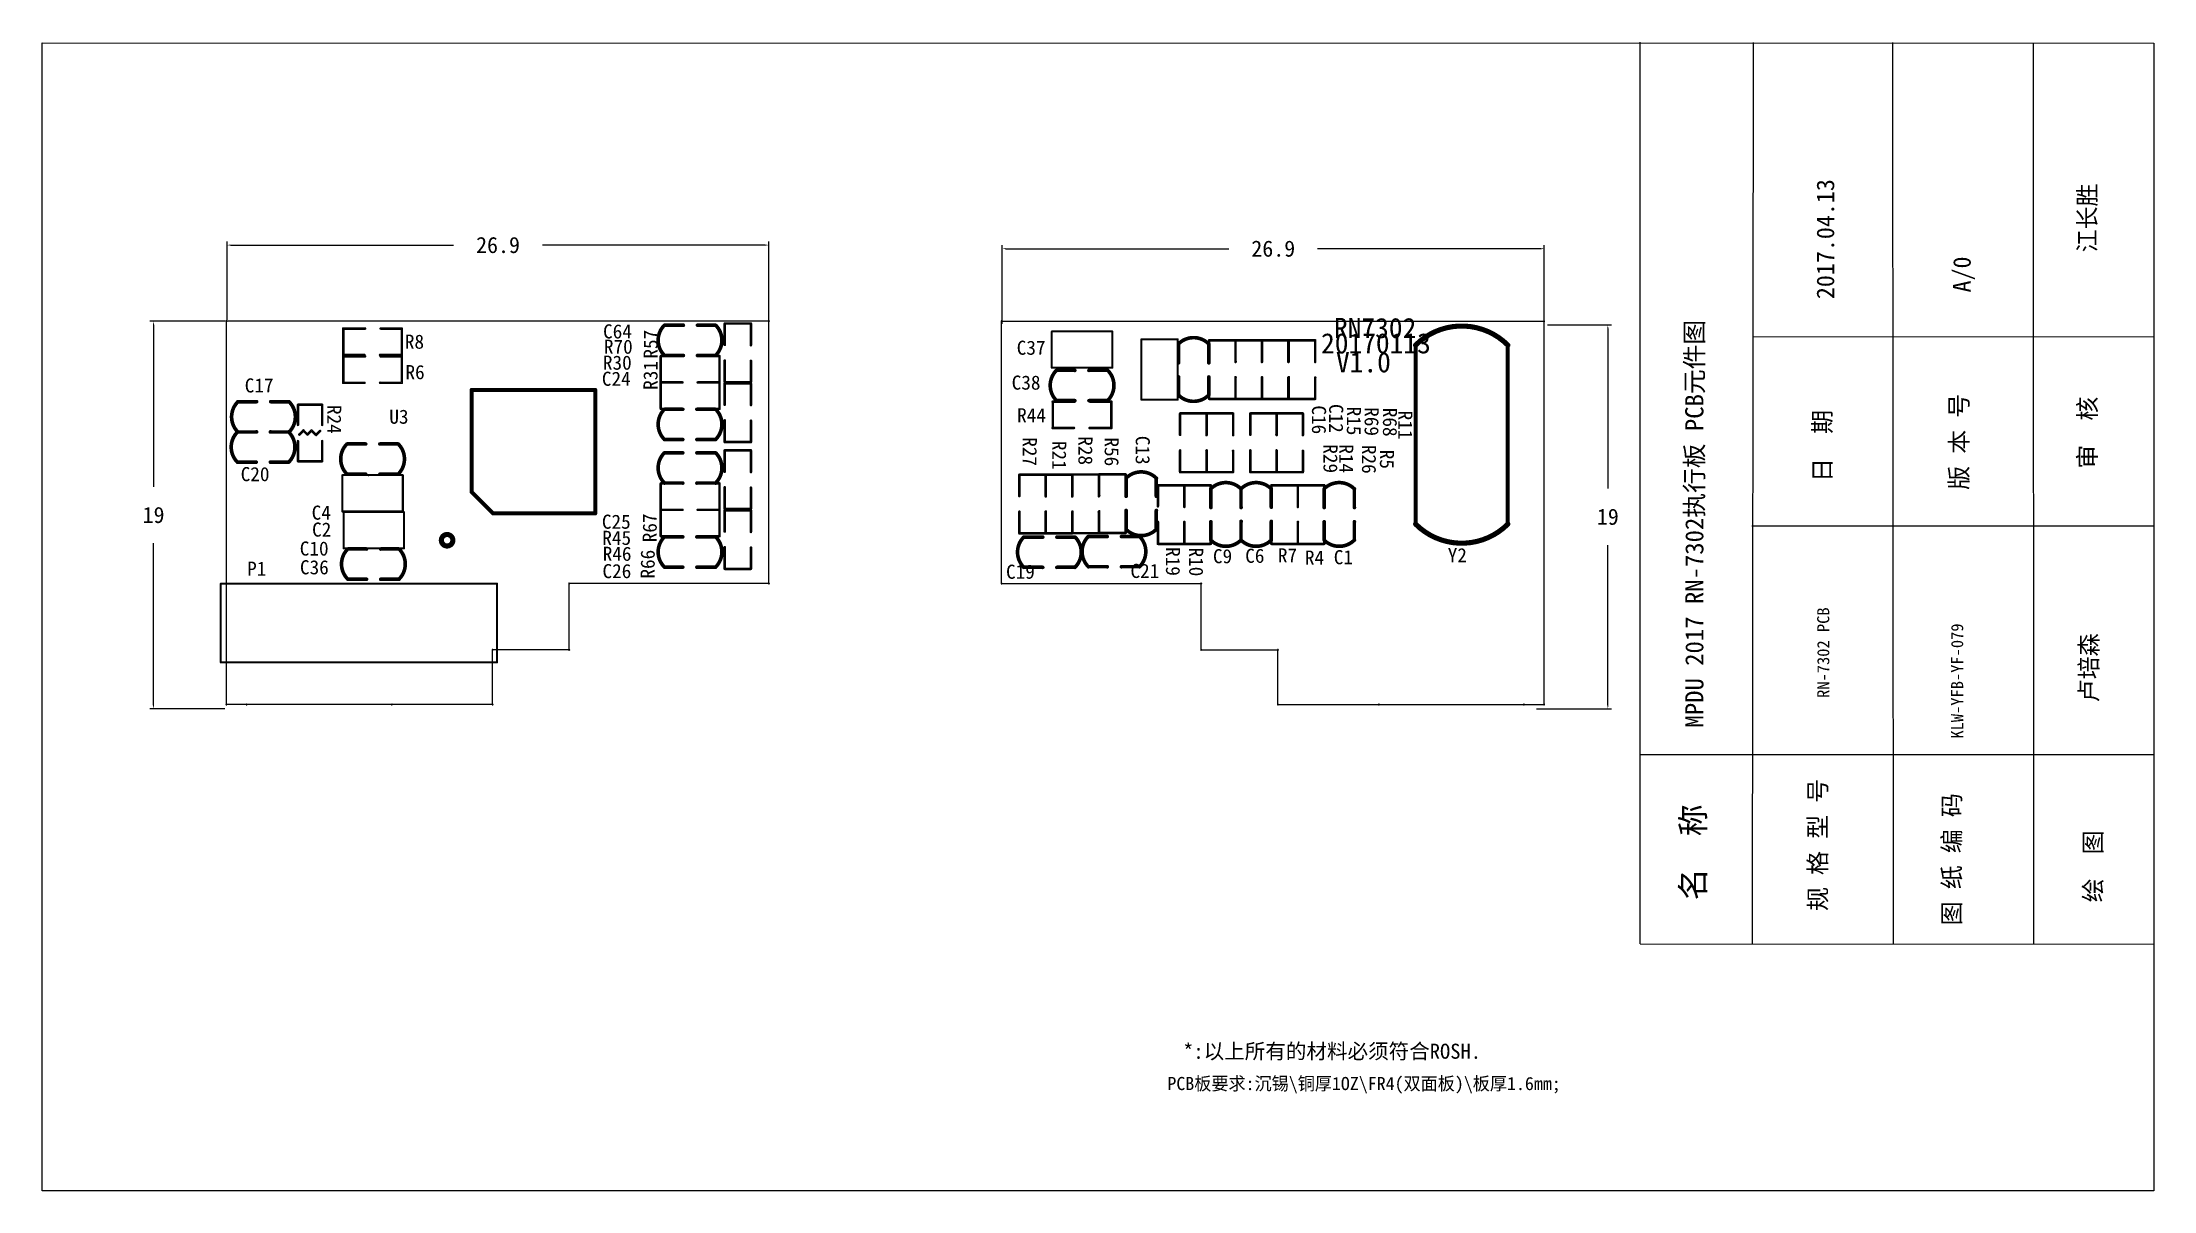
# Model space of a CAD drawing. Extents: x 235 to 340, y 242 to 299.
import ezdxf

# ---------------------------------------------------------------- set-up
doc = ezdxf.new("R2010")
doc.units = 0
doc.header["$MEASUREMENT"] = 0
doc.layers.get('0').update_dxf_attribs({"linetype": 'CONTINUOUS'})
doc.layers.get('Defpoints').update_dxf_attribs({"linetype": 'CONTINUOUS'})
for name, color, linetype in [('BOTTOMOVERLAY', 7, 'CONTINUOUS'), ('KEEPOUTLAYER', 6, 'CONTINUOUS'), ('TOPOVERLAY', 7, 'CONTINUOUS'), ('标题1', 7, 'CONTINUOUS')]:
    doc.layers.add(name, color=color, linetype=linetype)
doc.dimstyles.get("Standard").update_dxf_attribs({"dimtxt": 0.18, "dimasz": 0.18, "dimexe": 0.18, "dimexo": 0.0625, "dimgap": 0.09, "dimtad": 0, "dimtih": 1, "dimtoh": 1, "dimdec": 4, "dimzin": 0, "dimdsep": 46, "dimtxsty": 'Standard', "dimcen": 0.09, "dimadec": 0, "dimazin": 0, "dimtfac": 1, "dimtdec": 4, "dimtofl": 0, "dimtmove": 0, "dimatfit": 0, "dimfxl": 1, "dimtolj": 1, "dimtzin": 0, "dimarcsym": 0})

msp = doc.modelspace()

# ---------------------------------------------------------------- texts
at = {"color": 7, "linetype": 'Continuous', "attachment_point": 1}
for s, insert, char_height, width in [('{\\fSimSun|b0|i0|c134|p2;*:以上所有的材料必须符合ROSH.}', (292.03, 249.58), 0.7473, 24.0436), ('PCB板要求:沉锡\\\\铜厚1OZ\\\\FR4(双面板)\\\\板厚1.6mm;', (291.25, 247.93), 0.6526, 23.3045)]:
    msp.add_mtext(s, dxfattribs=dict(at, insert=insert, char_height=char_height, width=width))
at = {"layer": 'BOTTOMOVERLAY'}
for s, p in [('C64', (263.27, 284.56)), ('R8', (253.44, 284.05)), ('R70', (263.31, 283.8)), ('R6', (253.47, 282.54)), ('C24', (263.21, 282.21)), ('R30', (263.26, 283.01)), ('C17', (245.5, 281.88)), ('U3', (252.67, 280.33)), ('C20', (245.3, 277.48)), ('C4', (248.82, 275.57)), ('C2', (248.84, 274.73)), ('C25', (263.21, 275.12)), ('C10', (248.23, 273.79)), ('R45', (263.23, 274.32)), ('P1', (245.62, 272.79)), ('C36', (248.24, 272.86)), ('C26', (263.24, 272.67)), ('R46', (263.25, 273.53))]:
    msp.add_text(s, height=0.7, dxfattribs=at).set_placement(p)
for s, rotation, p in [('R57', 90, (265.98, 283.56)), ('R31', 90, (265.97, 282.01)), ('R24', 270, (249.59, 281.26)), ('R67', 90, (265.93, 274.45)), ('R66', 90, (265.83, 272.65))]:
    msp.add_text(s, height=0.7, rotation=rotation, dxfattribs=at).set_placement(p)
at = {"layer": 'TOPOVERLAY'}
for s, height, rotation, p in [('20170113', 1, 360, (298.87, 283.82)), ('RN7302', 1, 360, (299.51, 284.58)), ('C37', 0.7, 360, (283.78, 283.75)), ('V1.0', 1, 360, (299.61, 282.88)), ('C38', 0.7, 360, (283.53, 282.02)), ('R44', 0.7, 360, (283.8, 280.4)), ('C16', 0.7, 270, (298.42, 281.24)), ('C12', 0.7, 270, (299.27, 281.31)), ('R15', 0.7, 270, (300.15, 281.18)), ('R69', 0.7, 270, (301.03, 281.15)), ('R68', 0.7, 270, (301.94, 281.12)), ('R11', 0.7, 270, (302.7, 280.98)), ('R27', 0.7, 270, (284.08, 279.66)), ('R28', 0.7, 270, (286.84, 279.71)), ('R56', 0.7, 270, (288.14, 279.65)), ('C13', 0.7, 270, (289.68, 279.73)), ('R21', 0.7, 270, (285.54, 279.48)), ('R29', 0.7, 270, (298.99, 279.31)), ('R14', 0.7, 270, (299.77, 279.31)), ('R26', 0.7, 270, (300.9, 279.28)), ('R5', 0.7, 270, (301.79, 279.04)), ('C19', 0.7, 360, (283.25, 272.64)), ('C21', 0.7, 360, (289.42, 272.68)), ('R19', 0.7, 270, (291.18, 274.21)), ('R10', 0.7, 270, (292.33, 274.19)), ('C9', 0.7, 360, (293.51, 273.41)), ('C6', 0.7, 360, (295.11, 273.43)), ('R7', 0.7, 360, (296.73, 273.45)), ('R4', 0.7, 360, (298.07, 273.34)), ('C1', 0.7, 360, (299.5, 273.36)), ('Y2', 0.7, 360, (305.15, 273.46))]:
    msp.add_text(s, height=height, rotation=rotation, dxfattribs=at).set_placement(p)
at = {"layer": '标题1', "color": 7, "attachment_point": 1, "rotation": 90}
for s, insert, char_height, width in [('\\pt4.835;{\\fSimSun|b0|i0|c134|p54;\\C0;2017.04.13}', (323.44, 286.51), 0.8748, 0.5832), ('\\pt4.835;{\\C0;江长胜}', (336.42, 288.83), 0.8748, 11.455), ('\\pt4.835;{\\fSimSun|b0|i0|c134|p54;\\C0;A/0}', (330.21, 286.84), 0.8748, 0.5832), ('\\pt4.835;{\\C0;RN-7302 PCB}', (323.47, 266.73), 0.6, 10.5025), ('\\pt4.835;{\\C0;KLW-YFB-YF-079}', (330.11, 264.71), 0.6, 11.5656), ('\\pt4.835;{\\C0;卢培森}', (336.5, 266.52), 0.8748, 11.455)]:
    msp.add_mtext(s, dxfattribs=dict(at, insert=insert, char_height=char_height, width=width))
at = {"layer": '标题1', "color": 7, "rotation": 90}
for s, insert, char_height, attachment_point in [('\\pt4.835;{\\C0;MPDU 2017 RN-7302\\fSimSun|b0|i0|c134|p2;执行板\\Ftxt|c134; PCB\\fSimSun|b0|i0|c134|p54;元件图}', (317.93, 265.26), 0.9, 7), ('\\pt4.835;{\\fSimSun|b0|i0|c134|p54;\\C0;版 本 号}', (330.06, 277.05), 0.8748, 1), ('\\pt4.835;{\\fSimSun|b0|i0|c134|p54;\\C0;日  期}', (323.28, 277.44), 0.8748, 1), ('\\pt4.835;{\\fSimSun|b0|i0|c134|p54;\\C0;审  核}', (336.43, 278.1), 0.8748, 1), ('\\pt4.835;{\\fSimSun|b0|i0|c134|p54;\\C0;规 格 型 号}', (323.06, 256.16), 0.8748, 1), ('\\pt4.835;{\\fSimSun|b0|i0|c134|p54;\\C0;图 纸 编 码}', (329.7, 255.45), 0.8748, 1), ('\\pt4.835;{\\fSimSun|b0|i0|c134|p54;\\C0;名  称}', (316.73, 256.69), 1.1664, 1), ('\\pt4.835;{\\fSimSun|b0|i0|c134|p54;\\C0;绘  图}', (336.71, 256.59), 0.8748, 1)]:
    msp.add_mtext(s, dxfattribs=dict(at, insert=insert, char_height=char_height, attachment_point=attachment_point))

# ---------------------------------------------------------------- blocks, each defined once
blk = doc.blocks.new('*D52')
at = {"color": 0, "linetype": 'Continuous', "lineweight": -2}
for p, q in [((244.63, 285.49), (244.63, 289.37)), ((244.81, 289.19), (255.86, 289.19)), ((271.31, 289.19), (260.26, 289.19)), ((271.49, 285.47), (271.49, 289.37))]:
    blk.add_line(p, q, dxfattribs=at)
at = {"color": 0, "linetype": 'Continuous'}
for points in [[(244.81, 289.22), (244.81, 289.16), (244.63, 289.19)], [(271.31, 289.22), (271.31, 289.16), (271.49, 289.19)]]:
    blk.add_solid(points, dxfattribs=at)
at = {"layer": 'Defpoints', "color": 0, "linetype": 'Continuous'}
for p in [(271.49, 289.19), (244.63, 285.42), (271.49, 285.4)]:
    blk.add_point(p, dxfattribs=at)
at = {"color": 0, "linetype": 'Continuous', "insert": (258.06, 289.19), "char_height": 0.8, "attachment_point": 5}
blk.add_mtext('\\A1;26.9', dxfattribs=at)
blk = doc.blocks.new('*D53')
at = {"color": 0, "linetype": 'Continuous', "lineweight": -2}
for p, q in [((244.53, 285.41), (240.8, 285.41)), ((240.98, 285.23), (240.98, 277.2)), ((240.98, 266.37), (240.98, 274.4)), ((244.51, 266.19), (240.8, 266.19))]:
    blk.add_line(p, q, dxfattribs=at)
at = {"color": 0, "linetype": 'Continuous'}
for points in [[(240.95, 285.23), (241.01, 285.23), (240.98, 285.41)], [(240.95, 266.37), (241.01, 266.37), (240.98, 266.19)]]:
    blk.add_solid(points, dxfattribs=at)
at = {"layer": 'Defpoints', "color": 0, "linetype": 'Continuous'}
for p in [(244.6, 285.41), (240.98, 266.19), (244.57, 266.19)]:
    blk.add_point(p, dxfattribs=at)
at = {"color": 0, "linetype": 'Continuous', "insert": (240.98, 275.8), "char_height": 0.8, "attachment_point": 5}
blk.add_mtext('\\A1;19', dxfattribs=at)
blk = doc.blocks.new('*D54')
at = {"color": 0, "linetype": 'Continuous', "lineweight": -2}
for p, q in [((283.06, 285.29), (283.06, 289.19)), ((283.24, 289.01), (294.3, 289.01)), ((309.76, 289.01), (298.7, 289.01)), ((309.94, 285.47), (309.94, 289.19))]:
    blk.add_line(p, q, dxfattribs=at)
at = {"color": 0, "linetype": 'Continuous'}
for points in [[(283.24, 289.04), (283.24, 288.98), (283.06, 289.01)], [(309.76, 289.04), (309.76, 288.98), (309.94, 289.01)]]:
    blk.add_solid(points, dxfattribs=at)
at = {"layer": 'Defpoints', "color": 0, "linetype": 'Continuous'}
for p in [(309.94, 289.01), (283.06, 285.23), (309.94, 285.41)]:
    blk.add_point(p, dxfattribs=at)
at = {"color": 0, "linetype": 'Continuous', "insert": (296.5, 289.01), "char_height": 0.8, "attachment_point": 5}
blk.add_mtext('\\A1;26.9', dxfattribs=at)
blk = doc.blocks.new('*D55')
at = {"color": 0, "linetype": 'Continuous', "lineweight": -2}
for p, q in [((310.09, 285.23), (313.27, 285.23)), ((313.09, 285.05), (313.09, 277.11)), ((313.09, 266.37), (313.09, 274.31)), ((309.56, 266.19), (313.27, 266.19))]:
    blk.add_line(p, q, dxfattribs=at)
at = {"color": 0, "linetype": 'Continuous'}
for points in [[(313.06, 285.05), (313.12, 285.05), (313.09, 285.23)], [(313.06, 266.37), (313.12, 266.37), (313.09, 266.19)]]:
    blk.add_solid(points, dxfattribs=at)
at = {"layer": 'Defpoints', "color": 0, "linetype": 'Continuous'}
for p in [(310.03, 285.23), (309.49, 266.19), (313.09, 266.19)]:
    blk.add_point(p, dxfattribs=at)
at = {"color": 0, "linetype": 'Continuous', "insert": (313.09, 275.71), "char_height": 0.8, "attachment_point": 5}
blk.add_mtext('\\A1;19', dxfattribs=at)

# ---------------------------------------------------------------- dimensions: what is measured, and where the dimension line sits
at = {"color": 6, "linetype": 'Continuous'}
for base, p1, p2, picture, middle in [((271.49, 289.19), (244.63, 285.42), (271.49, 285.4), '*D52', (258.06, 289.19)), ((309.94, 289.01), (283.06, 285.23), (309.94, 285.41), '*D54', (296.5, 289.01))]:
    dim = msp.add_linear_dim(base=base, p1=p1, p2=p2, dimstyle='Standard', override={"dimtxt": 0.8, "dimgap": 1, "dimdec": 1, "dimatfit": 3}, dxfattribs=at)
    dim.commit()
    dim.dimension.update_dxf_attribs({"geometry": picture, "text_midpoint": middle})
for base, p1, p2, picture, middle in [((240.98, 266.19), (244.6, 285.41), (244.57, 266.19), '*D53', (240.98, 275.8)), ((313.09, 266.19), (310.03, 285.23), (309.49, 266.19), '*D55', (313.09, 275.71))]:
    dim = msp.add_linear_dim(base=base, p1=p1, p2=p2, angle=90, dimstyle='Standard', override={"dimtxt": 0.8, "dimgap": 1, "dimdec": 0, "dimatfit": 3}, dxfattribs=at)
    dim.commit()
    dim.dimension.update_dxf_attribs({"geometry": picture, "text_midpoint": middle})

# ---------------------------------------------------------------- linework, layer by layer
at = {"linetype": 'Continuous'}
for p, q in [((314.69, 254.53), (314.7, 299.25)), ((320.27, 254.53), (320.31, 299.24)), ((327.25, 254.53), (327.22, 299.24)), ((334.22, 254.53), (334.19, 299.22)), ((320.27, 284.65), (340.16, 284.64)), ((320.23, 275.27), (340.16, 275.27)), ((314.69, 263.92), (340.16, 263.92)), ((314.69, 254.53), (340.15, 254.51))]:
    msp.add_line(p, q, dxfattribs=at)
msp.add_lwpolyline([(235.46, 299.22), (340.16, 299.21), (340.16, 242.28), (235.46, 242.28)], close=True, dxfattribs=at)
at = {"layer": 'BOTTOMOVERLAY'}
for points, const_width in [([(250.39, 283.74), (250.39, 285.05)], 0.127), ([(251.46, 285.05), (250.39, 285.05)], 0.127), ([(253.29, 285.05), (252.24, 285.05)], 0.127), ([(253.29, 283.74), (253.29, 285.05)], 0.127), ([(267.25, 285.22), (266.31, 285.22)], 0.18), ([(268.85, 285.22), (267.95, 285.22)], 0.18), ([(270.6, 285.3), (269.3, 285.3)], 0.127), ([(269.3, 284.25), (269.3, 285.3)], 0.127), ([(270.6, 284.22), (270.6, 285.3)], 0.127), ([(251.44, 283.74), (250.39, 283.74)], 0.127), ([(253.29, 283.74), (252.21, 283.74)], 0.127), ([(266.13, 282.38), (266.13, 283.69)], 0.127), ([(267.21, 283.69), (266.13, 283.69)], 0.127), ([(267.25, 283.72), (266.31, 283.72)], 0.18), ([(268.85, 283.72), (267.95, 283.72)], 0.18), ([(269.04, 283.69), (267.98, 283.69)], 0.127), ([(269.04, 282.38), (269.04, 283.69)], 0.127), ([(250.39, 282.36), (250.39, 283.67)], 0.127), ([(251.46, 283.67), (250.39, 283.67)], 0.127), ([(253.29, 283.67), (252.24, 283.67)], 0.127), ([(253.29, 282.36), (253.29, 283.67)], 0.127), ([(269.3, 282.39), (269.3, 283.47)], 0.127), ([(270.6, 282.39), (270.6, 283.45)], 0.127), ([(251.44, 282.36), (250.39, 282.36)], 0.127), ([(253.29, 282.36), (252.21, 282.36)], 0.127), ([(262.88, 282.01), (256.75, 282.01)], 0.2), ([(256.75, 276.94), (256.75, 282.01)], 0.2), ([(262.88, 275.88), (262.88, 282.01)], 0.2), ([(266.13, 281.07), (266.13, 282.38)], 0.127), ([(267.21, 282.38), (266.13, 282.38)], 0.127), ([(267.18, 282.38), (266.13, 282.38)], 0.127), ([(269.04, 282.38), (267.96, 282.38)], 0.127), ([(269.04, 282.38), (267.98, 282.38)], 0.127), ([(269.04, 281.07), (269.04, 282.38)], 0.127), ([(270.6, 282.39), (269.3, 282.39)], 0.127), ([(270.6, 282.33), (269.3, 282.33)], 0.127), ([(269.3, 281.28), (269.3, 282.33)], 0.127), ([(270.6, 281.25), (270.6, 282.33)], 0.127), ([(246.09, 281.42), (245.16, 281.42)], 0.18), ([(247.7, 281.42), (246.79, 281.42)], 0.18), ([(249.34, 281.27), (248.14, 281.27)], 0.127), ([(248.14, 280.27), (248.14, 281.27)], 0.127), ([(249.34, 280.27), (249.34, 281.27)], 0.127), ([(267.18, 281.07), (266.13, 281.07)], 0.127), ([(267.22, 281.05), (266.31, 281.05)], 0.18), ([(268.85, 281.05), (267.92, 281.05)], 0.18), ([(269.04, 281.07), (267.96, 281.07)], 0.127), ([(246.07, 279.92), (245.14, 279.92)], 0.18), ([(246.09, 279.92), (245.16, 279.92)], 0.18), ([(247.68, 279.92), (246.77, 279.92)], 0.18), ([(247.7, 279.92), (246.79, 279.92)], 0.18), ([(248.41, 279.99), (248.21, 279.79)], 0.127), ([(248.61, 279.79), (248.41, 279.99)], 0.127), ([(248.41, 279.99), (248.41, 279.99)], 0.127), ([(248.81, 279.99), (248.61, 279.79)], 0.127), ([(249.01, 279.79), (248.81, 279.99)], 0.127), ([(249.24, 279.97), (249.04, 279.77)], 0.127), ([(267.22, 279.55), (266.31, 279.55)], 0.18), ([(268.85, 279.55), (267.92, 279.55)], 0.18), ([(269.3, 279.42), (269.3, 280.5)], 0.127), ([(270.6, 279.42), (270.6, 280.48)], 0.127), ([(246.07, 278.42), (245.14, 278.42)], 0.18), ([(247.68, 278.42), (246.77, 278.42)], 0.18), ([(248.14, 278.47), (248.14, 279.47)], 0.127), ([(249.34, 278.47), (248.14, 278.47)], 0.127), ([(249.34, 278.47), (249.34, 279.47)], 0.127), ([(251.5, 279.33), (250.57, 279.33)], 0.18), ([(253.11, 279.33), (252.2, 279.33)], 0.18), ([(267.22, 278.89), (266.31, 278.89)], 0.18), ([(268.85, 278.89), (267.92, 278.89)], 0.18), ([(270.6, 279.42), (269.3, 279.42)], 0.127), ([(269.3, 277.96), (269.3, 279.01)], 0.127), ([(270.6, 279.01), (269.3, 279.01)], 0.127), ([(270.6, 277.93), (270.6, 279.01)], 0.127), ([(250.34, 275.98), (250.34, 277.78)], 0.1), ([(251.64, 277.78), (250.34, 277.78)], 0.1), ([(251.5, 277.83), (250.57, 277.83)], 0.18), ([(253.34, 277.78), (251.64, 277.78)], 0.1), ([(253.11, 277.83), (252.2, 277.83)], 0.18), ([(253.34, 275.98), (253.34, 277.78)], 0.1), ([(267.22, 277.39), (266.31, 277.39)], 0.18), ([(268.85, 277.39), (267.92, 277.39)], 0.18), ([(257.81, 275.88), (256.75, 276.94)], 0.2), ([(266.13, 276.06), (266.13, 277.37)], 0.127), ([(267.21, 277.37), (266.13, 277.37)], 0.127), ([(269.04, 277.37), (267.98, 277.37)], 0.127), ([(269.04, 276.06), (269.04, 277.37)], 0.127), ([(269.3, 276.1), (269.3, 277.18)], 0.127), ([(270.6, 276.1), (270.6, 277.16)], 0.127), ([(251.84, 275.98), (250.34, 275.98)], 0.1), ([(250.4, 274.15), (250.4, 275.95)], 0.1), ([(251.7, 275.95), (250.4, 275.95)], 0.1), ([(253.4, 275.95), (251.7, 275.95)], 0.1), ([(253.34, 275.98), (251.84, 275.98)], 0.1), ([(253.4, 274.15), (253.4, 275.95)], 0.1), ([(262.88, 275.88), (257.81, 275.88)], 0.2), ([(267.18, 276.06), (266.13, 276.06)], 0.127), ([(266.13, 274.75), (266.13, 276.06)], 0.127), ([(267.21, 276.06), (266.13, 276.06)], 0.127), ([(269.04, 276.06), (267.96, 276.06)], 0.127), ([(269.04, 276.06), (267.98, 276.06)], 0.127), ([(269.04, 274.75), (269.04, 276.06)], 0.127), ([(270.6, 276.1), (269.3, 276.1)], 0.127), ([(270.6, 276.04), (269.3, 276.04)], 0.127), ([(269.3, 274.99), (269.3, 276.04)], 0.127), ([(270.6, 274.96), (270.6, 276.04)], 0.127), ([(267.18, 274.75), (266.13, 274.75)], 0.127), ([(267.22, 274.72), (266.31, 274.72)], 0.18), ([(268.85, 274.72), (267.92, 274.72)], 0.18), ([(269.04, 274.75), (267.96, 274.75)], 0.127), ([(251.9, 274.15), (250.4, 274.15)], 0.1), ([(251.54, 274.12), (250.61, 274.12)], 0.18), ([(253.4, 274.15), (251.9, 274.15)], 0.1), ([(253.15, 274.12), (252.24, 274.12)], 0.18), ([(267.22, 273.22), (266.31, 273.22)], 0.18), ([(268.85, 273.22), (267.92, 273.22)], 0.18), ([(269.3, 273.13), (269.3, 274.21)], 0.127), ([(270.6, 273.13), (270.6, 274.19)], 0.127), ([(258.01, 272.4), (244.31, 272.4)], 0.1), ([(244.31, 268.5), (244.31, 272.4)], 0.1), ([(251.54, 272.62), (250.61, 272.62)], 0.18), ([(253.15, 272.62), (252.24, 272.62)], 0.18), ([(258.01, 268.5), (258.01, 272.4)], 0.1), ([(270.6, 273.13), (269.3, 273.13)], 0.127), ([(258.01, 268.5), (244.31, 268.5)], 0.1)]:
    msp.add_lwpolyline(points, dxfattribs=dict(at, const_width=const_width))
for points, const_width in [([(250.35, 285.05, -1), (250.42, 285.05, -1)], 0.0635), ([(250.35, 285.05, -1), (250.42, 285.05, -1)], 0.0635), ([(251.43, 285.05, -1), (251.5, 285.05, -1)], 0.0635), ([(252.21, 285.05, -1), (252.27, 285.05, -1)], 0.0635), ([(253.26, 285.05, -1), (253.32, 285.05, -1)], 0.0635), ([(253.26, 285.05, -1), (253.32, 285.05, -1)], 0.0635), ([(266.31, 285.17, -1), (266.31, 285.26, -1)], 0.09), ([(266.31, 285.17, -1), (266.31, 285.26, -1)], 0.09), ([(267.25, 285.17, -1), (267.25, 285.26, -1)], 0.09), ([(267.95, 285.17, -1), (267.95, 285.26, -1)], 0.09), ([(268.85, 285.17, -1), (268.85, 285.26, -1)], 0.09), ([(268.85, 285.17, -1), (268.85, 285.26, -1)], 0.09), ([(269.3, 285.27, -1), (269.3, 285.33, -1)], 0.0635), ([(269.3, 285.27, -1), (269.3, 285.33, -1)], 0.0635), ([(270.6, 285.27, -1), (270.6, 285.33, -1)], 0.0635), ([(270.6, 285.27, -1), (270.6, 285.33, -1)], 0.0635), ([(250.35, 283.74, -1), (250.42, 283.74, -1)], 0.0635), ([(250.35, 283.74, -1), (250.42, 283.74, -1)], 0.0635), ([(251.41, 283.74, -1), (251.47, 283.74, -1)], 0.0635), ([(252.18, 283.74, -1), (252.25, 283.74, -1)], 0.0635), ([(253.26, 283.74, -1), (253.32, 283.74, -1)], 0.0635), ([(253.26, 283.74, -1), (253.32, 283.74, -1)], 0.0635), ([(266.16, 283.69, -1), (266.1, 283.69, -1)], 0.0635), ([(266.16, 283.69, -1), (266.1, 283.69, -1)], 0.0635), ([(266.31, 283.67, -1), (266.31, 283.76, -1)], 0.09), ([(266.31, 283.67, -1), (266.31, 283.76, -1)], 0.09), ([(267.24, 283.69, -1), (267.18, 283.69, -1)], 0.0635), ([(267.25, 283.67, -1), (267.25, 283.76, -1)], 0.09), ([(267.95, 283.67, -1), (267.95, 283.76, -1)], 0.09), ([(268.01, 283.69, -1), (267.95, 283.69, -1)], 0.0635), ([(268.85, 283.67, -1), (268.85, 283.76, -1)], 0.09), ([(268.85, 283.67, -1), (268.85, 283.76, -1)], 0.09), ([(269.07, 283.69, -1), (269.01, 283.69, -1)], 0.0635), ([(269.07, 283.69, -1), (269.01, 283.69, -1)], 0.0635), ([(269.3, 284.21, -1), (269.3, 284.28, -1)], 0.0635), ([(270.6, 284.19, -1), (270.6, 284.25, -1)], 0.0635), ([(250.35, 283.67, -1), (250.42, 283.67, -1)], 0.0635), ([(250.35, 283.67, -1), (250.42, 283.67, -1)], 0.0635), ([(251.43, 283.67, -1), (251.5, 283.67, -1)], 0.0635), ([(252.21, 283.67, -1), (252.27, 283.67, -1)], 0.0635), ([(253.26, 283.67, -1), (253.32, 283.67, -1)], 0.0635), ([(253.26, 283.67, -1), (253.32, 283.67, -1)], 0.0635), ([(269.3, 283.44, -1), (269.3, 283.5, -1)], 0.0635), ([(270.6, 283.41, -1), (270.6, 283.48, -1)], 0.0635), ([(250.35, 282.36, -1), (250.42, 282.36, -1)], 0.0635), ([(250.35, 282.36, -1), (250.42, 282.36, -1)], 0.0635), ([(251.41, 282.36, -1), (251.47, 282.36, -1)], 0.0635), ([(252.18, 282.36, -1), (252.25, 282.36, -1)], 0.0635), ([(253.26, 282.36, -1), (253.32, 282.36, -1)], 0.0635), ([(253.26, 282.36, -1), (253.32, 282.36, -1)], 0.0635), ([(256.7, 282.01, -1), (256.8, 282.01, -1)], 0.1), ([(256.7, 282.01, -1), (256.8, 282.01, -1)], 0.1), ([(262.83, 282.01, -1), (262.93, 282.01, -1)], 0.1), ([(262.83, 282.01, -1), (262.93, 282.01, -1)], 0.1), ([(266.16, 282.38, -1), (266.1, 282.38, -1)], 0.0635), ([(266.16, 282.38, -1), (266.1, 282.38, -1)], 0.0635), ([(266.16, 282.38, -1), (266.1, 282.38, -1)], 0.0635), ([(266.16, 282.38, -1), (266.1, 282.38, -1)], 0.0635), ([(267.21, 282.38, -1), (267.15, 282.38, -1)], 0.0635), ([(267.24, 282.38, -1), (267.18, 282.38, -1)], 0.0635), ([(267.99, 282.38, -1), (267.93, 282.38, -1)], 0.0635), ([(268.01, 282.38, -1), (267.95, 282.38, -1)], 0.0635), ([(269.07, 282.38, -1), (269.01, 282.38, -1)], 0.0635), ([(269.07, 282.38, -1), (269.01, 282.38, -1)], 0.0635), ([(269.07, 282.38, -1), (269.01, 282.38, -1)], 0.0635), ([(269.07, 282.38, -1), (269.01, 282.38, -1)], 0.0635), ([(269.3, 282.36, -1), (269.3, 282.42, -1)], 0.0635), ([(269.3, 282.36, -1), (269.3, 282.42, -1)], 0.0635), ([(269.3, 282.3, -1), (269.3, 282.36, -1)], 0.0635), ([(269.3, 282.3, -1), (269.3, 282.36, -1)], 0.0635), ([(270.6, 282.36, -1), (270.6, 282.42, -1)], 0.0635), ([(270.6, 282.36, -1), (270.6, 282.42, -1)], 0.0635), ([(270.6, 282.3, -1), (270.6, 282.36, -1)], 0.0635), ([(270.6, 282.3, -1), (270.6, 282.36, -1)], 0.0635), ([(245.16, 281.38, -1), (245.16, 281.47, -1)], 0.09), ([(245.16, 281.38, -1), (245.16, 281.47, -1)], 0.09), ([(246.09, 281.38, -1), (246.09, 281.47, -1)], 0.09), ([(246.79, 281.38, -1), (246.79, 281.47, -1)], 0.09), ([(247.7, 281.38, -1), (247.7, 281.47, -1)], 0.09), ([(247.7, 281.38, -1), (247.7, 281.47, -1)], 0.09), ([(248.14, 281.3, -1), (248.14, 281.24, -1)], 0.0635), ([(248.14, 281.3, -1), (248.14, 281.24, -1)], 0.0635), ([(249.34, 281.3, -1), (249.34, 281.24, -1)], 0.0635), ([(249.34, 281.3, -1), (249.34, 281.24, -1)], 0.0635), ([(266.16, 281.07, -1), (266.1, 281.07, -1)], 0.0635), ([(266.16, 281.07, -1), (266.1, 281.07, -1)], 0.0635), ([(266.31, 281.09, -1), (266.31, 281, -1)], 0.09), ([(266.31, 281.09, -1), (266.31, 281, -1)], 0.09), ([(267.21, 281.07, -1), (267.15, 281.07, -1)], 0.0635), ([(267.22, 281.09, -1), (267.22, 281, -1)], 0.09), ([(267.92, 281.09, -1), (267.92, 281, -1)], 0.09), ([(267.99, 281.07, -1), (267.93, 281.07, -1)], 0.0635), ([(268.85, 281.09, -1), (268.85, 281, -1)], 0.09), ([(268.85, 281.09, -1), (268.85, 281, -1)], 0.09), ([(269.07, 281.07, -1), (269.01, 281.07, -1)], 0.0635), ([(269.07, 281.07, -1), (269.01, 281.07, -1)], 0.0635), ([(269.3, 281.24, -1), (269.3, 281.31, -1)], 0.0635), ([(270.6, 281.22, -1), (270.6, 281.28, -1)], 0.0635), ([(245.14, 279.88, -1), (245.14, 279.97, -1)], 0.09), ([(245.14, 279.88, -1), (245.14, 279.97, -1)], 0.09), ([(245.16, 279.88, -1), (245.16, 279.97, -1)], 0.09), ([(245.16, 279.88, -1), (245.16, 279.97, -1)], 0.09), ([(246.07, 279.88, -1), (246.07, 279.97, -1)], 0.09), ([(246.09, 279.88, -1), (246.09, 279.97, -1)], 0.09), ([(246.77, 279.88, -1), (246.77, 279.97, -1)], 0.09), ([(246.79, 279.88, -1), (246.79, 279.97, -1)], 0.09), ([(247.68, 279.88, -1), (247.68, 279.97, -1)], 0.09), ([(247.68, 279.88, -1), (247.68, 279.97, -1)], 0.09), ([(247.7, 279.88, -1), (247.7, 279.97, -1)], 0.09), ([(247.7, 279.88, -1), (247.7, 279.97, -1)], 0.09), ([(248.14, 280.3, -1), (248.14, 280.24, -1)], 0.0635), ([(248.21, 279.83, -1), (248.21, 279.76, -1)], 0.0635), ([(248.41, 280.03, -1), (248.41, 279.96, -1)], 0.0635), ([(248.41, 280.03, -1), (248.41, 279.96, -1)], 0.0635), ([(248.41, 280.03, -1), (248.41, 279.96, -1)], 0.0635), ([(248.41, 280.03, -1), (248.41, 279.96, -1)], 0.0635), ([(248.61, 279.83, -1), (248.61, 279.76, -1)], 0.0635), ([(248.61, 279.83, -1), (248.61, 279.76, -1)], 0.0635), ([(248.81, 280.03, -1), (248.81, 279.96, -1)], 0.0635), ([(248.81, 280.03, -1), (248.81, 279.96, -1)], 0.0635), ([(249.01, 279.83, -1), (249.01, 279.76, -1)], 0.0635), ([(249.04, 279.8, -1), (249.04, 279.74, -1)], 0.0635), ([(249.24, 280, -1), (249.24, 279.94, -1)], 0.0635), ([(249.34, 280.3, -1), (249.34, 280.24, -1)], 0.0635), ([(266.31, 279.59, -1), (266.31, 279.5, -1)], 0.09), ([(266.31, 279.59, -1), (266.31, 279.5, -1)], 0.09), ([(267.22, 279.59, -1), (267.22, 279.5, -1)], 0.09), ([(267.92, 279.59, -1), (267.92, 279.5, -1)], 0.09), ([(268.85, 279.59, -1), (268.85, 279.5, -1)], 0.09), ([(268.85, 279.59, -1), (268.85, 279.5, -1)], 0.09), ([(269.3, 280.47, -1), (269.3, 280.53, -1)], 0.0635), ([(270.6, 280.44, -1), (270.6, 280.51, -1)], 0.0635), ([(245.14, 278.38, -1), (245.14, 278.47, -1)], 0.09), ([(245.14, 278.38, -1), (245.14, 278.47, -1)], 0.09), ([(246.07, 278.38, -1), (246.07, 278.47, -1)], 0.09), ([(246.77, 278.38, -1), (246.77, 278.47, -1)], 0.09), ([(247.68, 278.38, -1), (247.68, 278.47, -1)], 0.09), ([(247.68, 278.38, -1), (247.68, 278.47, -1)], 0.09), ([(248.14, 279.5, -1), (248.14, 279.44, -1)], 0.0635), ([(248.14, 278.5, -1), (248.14, 278.44, -1)], 0.0635), ([(248.14, 278.5, -1), (248.14, 278.44, -1)], 0.0635), ([(249.34, 279.5, -1), (249.34, 279.44, -1)], 0.0635), ([(249.34, 278.5, -1), (249.34, 278.44, -1)], 0.0635), ([(249.34, 278.5, -1), (249.34, 278.44, -1)], 0.0635), ([(250.57, 279.28, -1), (250.57, 279.37, -1)], 0.09), ([(250.57, 279.28, -1), (250.57, 279.37, -1)], 0.09), ([(251.5, 279.28, -1), (251.5, 279.37, -1)], 0.09), ([(252.2, 279.28, -1), (252.2, 279.37, -1)], 0.09), ([(253.11, 279.28, -1), (253.11, 279.37, -1)], 0.09), ([(253.11, 279.28, -1), (253.11, 279.37, -1)], 0.09), ([(266.31, 278.93, -1), (266.31, 278.84, -1)], 0.09), ([(266.31, 278.93, -1), (266.31, 278.84, -1)], 0.09), ([(267.22, 278.93, -1), (267.22, 278.84, -1)], 0.09), ([(267.92, 278.93, -1), (267.92, 278.84, -1)], 0.09), ([(268.85, 278.93, -1), (268.85, 278.84, -1)], 0.09), ([(268.85, 278.93, -1), (268.85, 278.84, -1)], 0.09), ([(269.3, 279.39, -1), (269.3, 279.45, -1)], 0.0635), ([(269.3, 279.39, -1), (269.3, 279.45, -1)], 0.0635), ([(269.3, 278.98, -1), (269.3, 279.04, -1)], 0.0635), ([(269.3, 278.98, -1), (269.3, 279.04, -1)], 0.0635), ([(270.6, 279.39, -1), (270.6, 279.45, -1)], 0.0635), ([(270.6, 279.39, -1), (270.6, 279.45, -1)], 0.0635), ([(270.6, 278.98, -1), (270.6, 279.04, -1)], 0.0635), ([(270.6, 278.98, -1), (270.6, 279.04, -1)], 0.0635), ([(250.34, 277.75, -1), (250.34, 277.8, -1)], 0.05), ([(250.34, 277.75, -1), (250.34, 277.8, -1)], 0.05), ([(250.57, 277.78, -1), (250.57, 277.87, -1)], 0.09), ([(250.57, 277.78, -1), (250.57, 277.87, -1)], 0.09), ([(251.5, 277.78, -1), (251.5, 277.87, -1)], 0.09), ([(251.64, 277.75, -1), (251.64, 277.8, -1)], 0.05), ([(251.64, 277.75, -1), (251.64, 277.8, -1)], 0.05), ([(252.2, 277.78, -1), (252.2, 277.87, -1)], 0.09), ([(253.11, 277.78, -1), (253.11, 277.87, -1)], 0.09), ([(253.11, 277.78, -1), (253.11, 277.87, -1)], 0.09), ([(253.34, 277.75, -1), (253.34, 277.8, -1)], 0.05), ([(253.34, 277.75, -1), (253.34, 277.8, -1)], 0.05), ([(266.31, 277.43, -1), (266.31, 277.34, -1)], 0.09), ([(266.31, 277.43, -1), (266.31, 277.34, -1)], 0.09), ([(267.22, 277.43, -1), (267.22, 277.34, -1)], 0.09), ([(267.92, 277.43, -1), (267.92, 277.34, -1)], 0.09), ([(268.85, 277.43, -1), (268.85, 277.34, -1)], 0.09), ([(268.85, 277.43, -1), (268.85, 277.34, -1)], 0.09), ([(269.3, 277.92, -1), (269.3, 277.99, -1)], 0.0635), ([(270.6, 277.9, -1), (270.6, 277.96, -1)], 0.0635), ([(256.7, 276.94, -1), (256.8, 276.94, -1)], 0.1), ([(256.7, 276.94, -1), (256.8, 276.94, -1)], 0.1), ([(266.1, 277.37, -1), (266.16, 277.37, -1)], 0.0635), ([(266.1, 277.37, -1), (266.16, 277.37, -1)], 0.0635), ([(267.18, 277.37, -1), (267.24, 277.37, -1)], 0.0635), ([(267.95, 277.37, -1), (268.01, 277.37, -1)], 0.0635), ([(269.01, 277.37, -1), (269.07, 277.37, -1)], 0.0635), ([(269.01, 277.37, -1), (269.07, 277.37, -1)], 0.0635), ([(269.3, 277.15, -1), (269.3, 277.21, -1)], 0.0635), ([(270.6, 277.12, -1), (270.6, 277.19, -1)], 0.0635), ([(250.34, 275.95, -1), (250.34, 276, -1)], 0.05), ([(250.34, 275.95, -1), (250.34, 276, -1)], 0.05), ([(250.4, 275.92, -1), (250.4, 275.97, -1)], 0.05), ([(250.4, 275.92, -1), (250.4, 275.97, -1)], 0.05), ([(251.7, 275.92, -1), (251.7, 275.97, -1)], 0.05), ([(251.7, 275.92, -1), (251.7, 275.97, -1)], 0.05), ([(251.84, 275.95, -1), (251.84, 276, -1)], 0.05), ([(251.84, 275.95, -1), (251.84, 276, -1)], 0.05), ([(253.34, 275.95, -1), (253.34, 276, -1)], 0.05), ([(253.34, 275.95, -1), (253.34, 276, -1)], 0.05), ([(253.4, 275.92, -1), (253.4, 275.97, -1)], 0.05), ([(253.4, 275.92, -1), (253.4, 275.97, -1)], 0.05), ([(257.76, 275.88, -1), (257.86, 275.88, -1)], 0.1), ([(257.76, 275.88, -1), (257.86, 275.88, -1)], 0.1), ([(262.83, 275.88, -1), (262.93, 275.88, -1)], 0.1), ([(262.83, 275.88, -1), (262.93, 275.88, -1)], 0.1), ([(266.1, 276.06, -1), (266.16, 276.06, -1)], 0.0635), ([(266.1, 276.06, -1), (266.16, 276.06, -1)], 0.0635), ([(266.16, 276.06, -1), (266.1, 276.06, -1)], 0.0635), ([(266.16, 276.06, -1), (266.1, 276.06, -1)], 0.0635), ([(267.15, 276.06, -1), (267.21, 276.06, -1)], 0.0635), ([(267.24, 276.06, -1), (267.18, 276.06, -1)], 0.0635), ([(267.93, 276.06, -1), (267.99, 276.06, -1)], 0.0635), ([(268.01, 276.06, -1), (267.95, 276.06, -1)], 0.0635), ([(269.01, 276.06, -1), (269.07, 276.06, -1)], 0.0635), ([(269.01, 276.06, -1), (269.07, 276.06, -1)], 0.0635), ([(269.07, 276.06, -1), (269.01, 276.06, -1)], 0.0635), ([(269.07, 276.06, -1), (269.01, 276.06, -1)], 0.0635), ([(269.3, 276.07, -1), (269.3, 276.13, -1)], 0.0635), ([(269.3, 276.07, -1), (269.3, 276.13, -1)], 0.0635), ([(269.3, 276.01, -1), (269.3, 276.07, -1)], 0.0635), ([(269.3, 276.01, -1), (269.3, 276.07, -1)], 0.0635), ([(270.6, 276.07, -1), (270.6, 276.13, -1)], 0.0635), ([(270.6, 276.07, -1), (270.6, 276.13, -1)], 0.0635), ([(270.6, 276.01, -1), (270.6, 276.07, -1)], 0.0635), ([(270.6, 276.01, -1), (270.6, 276.07, -1)], 0.0635), ([(255.82, 274.55, -1), (255.25, 274.55, -1)], 0.254), ([(255.19, 274.55, -1), (255.31, 274.55, -1)], 0.127), ([(255.76, 274.55, -1), (255.88, 274.55, -1)], 0.127), ([(266.16, 274.75, -1), (266.1, 274.75, -1)], 0.0635), ([(266.16, 274.75, -1), (266.1, 274.75, -1)], 0.0635), ([(266.31, 274.76, -1), (266.31, 274.67, -1)], 0.09), ([(266.31, 274.76, -1), (266.31, 274.67, -1)], 0.09), ([(267.21, 274.75, -1), (267.15, 274.75, -1)], 0.0635), ([(267.22, 274.76, -1), (267.22, 274.67, -1)], 0.09), ([(267.92, 274.76, -1), (267.92, 274.67, -1)], 0.09), ([(267.99, 274.75, -1), (267.93, 274.75, -1)], 0.0635), ([(268.85, 274.76, -1), (268.85, 274.67, -1)], 0.09), ([(268.85, 274.76, -1), (268.85, 274.67, -1)], 0.09), ([(269.07, 274.75, -1), (269.01, 274.75, -1)], 0.0635), ([(269.07, 274.75, -1), (269.01, 274.75, -1)], 0.0635), ([(269.3, 274.95, -1), (269.3, 275.02, -1)], 0.0635), ([(270.6, 274.93, -1), (270.6, 274.99, -1)], 0.0635), ([(250.4, 274.12, -1), (250.4, 274.17, -1)], 0.05), ([(250.4, 274.12, -1), (250.4, 274.17, -1)], 0.05), ([(250.61, 274.07, -1), (250.61, 274.16, -1)], 0.09), ([(250.61, 274.07, -1), (250.61, 274.16, -1)], 0.09), ([(251.54, 274.07, -1), (251.54, 274.16, -1)], 0.09), ([(251.9, 274.12, -1), (251.9, 274.17, -1)], 0.05), ([(251.9, 274.12, -1), (251.9, 274.17, -1)], 0.05), ([(252.24, 274.07, -1), (252.24, 274.16, -1)], 0.09), ([(253.15, 274.07, -1), (253.15, 274.16, -1)], 0.09), ([(253.15, 274.07, -1), (253.15, 274.16, -1)], 0.09), ([(253.4, 274.12, -1), (253.4, 274.17, -1)], 0.05), ([(253.4, 274.12, -1), (253.4, 274.17, -1)], 0.05), ([(266.31, 273.26, -1), (266.31, 273.17, -1)], 0.09), ([(266.31, 273.26, -1), (266.31, 273.17, -1)], 0.09), ([(267.22, 273.26, -1), (267.22, 273.17, -1)], 0.09), ([(267.92, 273.26, -1), (267.92, 273.17, -1)], 0.09), ([(268.85, 273.26, -1), (268.85, 273.17, -1)], 0.09), ([(268.85, 273.26, -1), (268.85, 273.17, -1)], 0.09), ([(269.3, 274.18, -1), (269.3, 274.24, -1)], 0.0635), ([(270.6, 274.15, -1), (270.6, 274.22, -1)], 0.0635), ([(244.31, 272.37, -1), (244.31, 272.42, -1)], 0.05), ([(244.31, 272.37, -1), (244.31, 272.42, -1)], 0.05), ([(250.61, 272.57, -1), (250.61, 272.66, -1)], 0.09), ([(250.61, 272.57, -1), (250.61, 272.66, -1)], 0.09), ([(251.54, 272.57, -1), (251.54, 272.66, -1)], 0.09), ([(252.24, 272.57, -1), (252.24, 272.66, -1)], 0.09), ([(253.15, 272.57, -1), (253.15, 272.66, -1)], 0.09), ([(253.15, 272.57, -1), (253.15, 272.66, -1)], 0.09), ([(258.01, 272.37, -1), (258.01, 272.42, -1)], 0.05), ([(258.01, 272.37, -1), (258.01, 272.42, -1)], 0.05), ([(269.3, 273.1, -1), (269.3, 273.16, -1)], 0.0635), ([(269.3, 273.1, -1), (269.3, 273.16, -1)], 0.0635), ([(270.6, 273.1, -1), (270.6, 273.16, -1)], 0.0635), ([(270.6, 273.1, -1), (270.6, 273.16, -1)], 0.0635), ([(244.31, 268.47, -1), (244.31, 268.52, -1)], 0.05), ([(244.31, 268.47, -1), (244.31, 268.52, -1)], 0.05), ([(258.01, 268.47, -1), (258.01, 268.52, -1)], 0.05), ([(258.01, 268.47, -1), (258.01, 268.52, -1)], 0.05)]:
    msp.add_lwpolyline(points, format="xyb", close=True, dxfattribs=dict(at, const_width=const_width))
at = {"layer": 'BOTTOMOVERLAY', "const_width": 0.18}
for points in [[(266.31, 285.22, 0.414214), (266.31, 283.72)], [(268.85, 283.72, 0.414214), (268.85, 285.22)], [(245.16, 281.42, 0.414214), (245.16, 279.92)], [(247.7, 279.92, 0.414214), (247.7, 281.42)], [(266.31, 281.05, 0.414214), (266.31, 279.55)], [(268.85, 279.55, 0.414214), (268.85, 281.05)], [(245.14, 279.92, 0.414214), (245.14, 278.42)], [(247.68, 278.42, 0.414214), (247.68, 279.92)], [(250.57, 279.33, 0.414214), (250.57, 277.83)], [(253.11, 277.83, 0.414214), (253.11, 279.33)], [(266.31, 278.89, 0.414214), (266.31, 277.39)], [(268.85, 277.39, 0.414214), (268.85, 278.89)], [(266.31, 274.72, 0.414214), (266.31, 273.22)], [(268.85, 273.22, 0.414214), (268.85, 274.72)], [(250.61, 274.12, 0.414214), (250.61, 272.62)], [(253.15, 272.62, 0.414214), (253.15, 274.12)]]:
    msp.add_lwpolyline(points, format="xyb", dxfattribs=at)
at = {"layer": 'KEEPOUTLAYER'}
for p, q in [((271.49, 285.41), (244.59, 285.41)), ((244.59, 266.41), (244.59, 285.41)), ((271.49, 272.41), (271.49, 285.41)), ((283.03, 285.41), (309.93, 285.41)), ((283.03, 272.41), (283.03, 285.41)), ((309.93, 266.41), (309.93, 285.41)), ((261.59, 269.11), (261.59, 272.41)), ((271.49, 272.41), (261.59, 272.41)), ((283.03, 272.41), (292.93, 272.41)), ((292.93, 269.11), (292.93, 272.41)), ((261.59, 269.11), (257.79, 269.11)), ((257.79, 266.41), (257.79, 269.11)), ((292.93, 269.11), (296.73, 269.11)), ((296.73, 266.41), (296.73, 269.11)), ((245.59, 266.41), (244.59, 266.41)), ((252.79, 266.41), (245.59, 266.41)), ((257.79, 266.41), (252.79, 266.41)), ((296.73, 266.41), (301.73, 266.41)), ((301.73, 266.41), (308.93, 266.41)), ((308.93, 266.41), (309.93, 266.41))]:
    msp.add_line(p, q, dxfattribs=at)
for centre, start, end in [((244.59, 285.41), 0, 180), ((244.59, 285.41), 0, 180), ((244.59, 285.41), 180, 0), ((244.59, 285.41), 180, 0), ((271.49, 285.41), 0, 180), ((271.49, 285.41), 0, 180), ((271.49, 285.41), 180, 0), ((271.49, 285.41), 180, 0), ((283.03, 285.41), 0, 180), ((283.03, 285.41), 0, 180), ((283.03, 285.41), 180, 0), ((283.03, 285.41), 180, 0), ((309.93, 285.41), 0, 180), ((309.93, 285.41), 0, 180), ((309.93, 285.41), 180, 0), ((309.93, 285.41), 180, 0), ((261.59, 272.41), 0, 180), ((261.59, 272.41), 0, 180), ((261.59, 272.41), 180, 0), ((261.59, 272.41), 180, 0), ((271.49, 272.41), 0, 180), ((271.49, 272.41), 0, 180), ((271.49, 272.41), 180, 0), ((271.49, 272.41), 180, 0), ((283.03, 272.41), 0, 180), ((283.03, 272.41), 0, 180), ((283.03, 272.41), 180, 0), ((283.03, 272.41), 180, 0), ((292.93, 272.41), 0, 180), ((292.93, 272.41), 0, 180), ((292.93, 272.41), 180, 0), ((292.93, 272.41), 180, 0), ((257.79, 269.11), 0, 180), ((257.79, 269.11), 0, 180), ((257.79, 269.11), 180, 0), ((257.79, 269.11), 180, 0), ((261.59, 269.11), 0, 180), ((261.59, 269.11), 0, 180), ((261.59, 269.11), 180, 0), ((261.59, 269.11), 180, 0), ((292.93, 269.11), 0, 180), ((292.93, 269.11), 0, 180), ((292.93, 269.11), 180, 0), ((292.93, 269.11), 180, 0), ((296.73, 269.11), 0, 180), ((296.73, 269.11), 0, 180), ((296.73, 269.11), 180, 0), ((296.73, 269.11), 180, 0), ((244.59, 266.41), 0, 180), ((244.59, 266.41), 0, 180), ((244.59, 266.41), 180, 0), ((244.59, 266.41), 180, 0), ((245.59, 266.41), 0, 180), ((245.59, 266.41), 0, 180), ((245.59, 266.41), 180, 0), ((245.59, 266.41), 180, 0), ((252.79, 266.41), 0, 180), ((252.79, 266.41), 0, 180), ((252.79, 266.41), 180, 0), ((252.79, 266.41), 180, 0), ((257.79, 266.41), 0, 180), ((257.79, 266.41), 0, 180), ((257.79, 266.41), 180, 0), ((257.79, 266.41), 180, 0), ((296.73, 266.41), 0, 180), ((296.73, 266.41), 0, 180), ((296.73, 266.41), 180, 0), ((296.73, 266.41), 180, 0), ((301.73, 266.41), 0, 180), ((301.73, 266.41), 0, 180), ((301.73, 266.41), 180, 0), ((301.73, 266.41), 180, 0), ((308.93, 266.41), 0, 180), ((308.93, 266.41), 0, 180), ((308.93, 266.41), 180, 0), ((308.93, 266.41), 180, 0), ((309.93, 266.41), 0, 180), ((309.93, 266.41), 0, 180), ((309.93, 266.41), 180, 0), ((309.93, 266.41), 180, 0)]:
    msp.add_arc(centre, 0.025, start, end, dxfattribs=at)
at = {"layer": 'TOPOVERLAY'}
for points, const_width in [([(285.52, 283.11), (285.52, 284.91)], 0.1), ([(285.52, 284.91), (286.82, 284.91)], 0.1), ([(286.82, 284.91), (288.52, 284.91)], 0.1), ([(288.52, 283.11), (288.52, 284.91)], 0.1), ([(289.96, 282.82), (289.96, 284.52)], 0.1), ([(289.96, 284.52), (291.76, 284.52)], 0.1), ([(291.76, 283.02), (291.76, 284.52)], 0.1), ([(291.8, 283.35), (291.8, 284.29)], 0.18), ([(293.3, 283.35), (293.3, 284.29)], 0.18), ([(293.32, 284.47), (294.63, 284.47)], 0.127), ([(293.32, 283.42), (293.32, 284.47)], 0.127), ([(294.63, 284.47), (294.63, 283.39)], 0.127), ([(294.63, 284.47), (295.94, 284.47)], 0.127), ([(294.63, 283.42), (294.63, 284.47)], 0.127), ([(295.94, 284.47), (297.25, 284.47)], 0.127), ([(295.94, 283.42), (295.94, 284.47)], 0.127), ([(295.94, 284.47), (295.94, 283.39)], 0.127), ([(297.25, 284.47), (297.25, 283.39)], 0.127), ([(297.27, 284.47), (298.58, 284.47)], 0.127), ([(297.27, 283.42), (297.27, 284.47)], 0.127), ([(298.58, 284.47), (298.58, 283.39)], 0.127), ([(303.56, 275.35), (303.56, 284.23)], 0.2), ([(308.13, 275.35), (308.13, 284.23)], 0.2), ([(285.52, 283.11), (287.02, 283.11)], 0.1), ([(285.75, 282.98), (286.66, 282.98)], 0.18), ([(287.02, 283.11), (288.52, 283.11)], 0.1), ([(287.36, 282.98), (288.29, 282.98)], 0.18), ([(289.96, 281.52), (289.96, 282.82)], 0.1), ([(291.76, 281.52), (291.76, 283.02)], 0.1), ([(291.8, 281.75), (291.8, 282.65)], 0.18), ([(293.3, 281.75), (293.3, 282.65)], 0.18), ([(293.32, 281.56), (293.32, 282.64)], 0.127), ([(294.63, 281.56), (294.63, 282.64)], 0.127), ([(295.94, 281.56), (295.94, 282.64)], 0.127), ([(297.27, 281.56), (297.27, 282.64)], 0.127), ([(294.63, 281.56), (294.63, 282.62)], 0.127), ([(295.94, 281.56), (295.94, 282.62)], 0.127), ([(297.25, 281.56), (297.25, 282.62)], 0.127), ([(298.58, 281.56), (298.58, 282.62)], 0.127), ([(285.57, 280.12), (285.57, 281.42)], 0.127), ([(285.57, 281.42), (286.65, 281.42)], 0.127), ([(285.75, 281.48), (286.66, 281.48)], 0.18), ([(287.36, 281.48), (288.29, 281.48)], 0.18), ([(287.42, 281.42), (288.47, 281.42)], 0.127), ([(288.47, 280.12), (288.47, 281.42)], 0.127), ([(289.96, 281.52), (291.76, 281.52)], 0.1), ([(291.88, 280.84), (293.19, 280.84)], 0.127), ([(291.88, 279.79), (291.88, 280.84)], 0.127), ([(293.19, 280.84), (293.19, 279.76)], 0.127), ([(293.2, 280.84), (294.51, 280.84)], 0.127), ([(293.2, 279.79), (293.2, 280.84)], 0.127), ([(293.32, 281.56), (294.63, 281.56)], 0.127), ([(294.51, 279.76), (294.51, 280.84)], 0.127), ([(294.63, 281.56), (295.94, 281.56)], 0.127), ([(295.36, 280.84), (296.67, 280.84)], 0.127), ([(295.36, 279.79), (295.36, 280.84)], 0.127), ([(295.94, 281.56), (297.25, 281.56)], 0.127), ([(296.66, 280.84), (297.97, 280.84)], 0.127), ([(296.66, 279.79), (296.66, 280.84)], 0.127), ([(296.67, 280.84), (296.67, 279.76)], 0.127), ([(297.27, 281.56), (298.58, 281.56)], 0.127), ([(297.97, 279.76), (297.97, 280.84)], 0.127), ([(285.57, 280.12), (286.62, 280.12)], 0.127), ([(287.39, 280.12), (288.47, 280.12)], 0.127), ([(291.88, 277.93), (291.88, 279.01)], 0.127), ([(293.19, 277.93), (293.19, 278.99)], 0.127), ([(293.2, 279.01), (293.2, 277.93)], 0.127), ([(294.51, 277.93), (294.51, 278.99)], 0.127), ([(295.36, 277.93), (295.36, 279.01)], 0.127), ([(296.66, 279.01), (296.66, 277.93)], 0.127), ([(296.67, 277.93), (296.67, 278.99)], 0.127), ([(297.97, 277.93), (297.97, 278.99)], 0.127), ([(283.91, 277.8), (285.22, 277.8)], 0.127), ([(283.91, 276.75), (283.91, 277.8)], 0.127), ([(285.22, 277.8), (286.53, 277.8)], 0.127), ([(285.22, 276.75), (285.22, 277.8)], 0.127), ([(285.22, 277.8), (285.22, 276.72)], 0.127), ([(286.53, 276.72), (286.53, 277.8)], 0.127), ([(286.54, 277.81), (287.85, 277.81)], 0.127), ([(286.54, 276.76), (286.54, 277.81)], 0.127), ([(287.85, 276.73), (287.85, 277.81)], 0.127), ([(287.87, 277.82), (289.18, 277.82)], 0.127), ([(287.87, 276.77), (287.87, 277.82)], 0.127), ([(289.18, 276.74), (289.18, 277.82)], 0.127), ([(289.2, 276.73), (289.2, 277.63)], 0.18), ([(290.7, 276.73), (290.7, 277.63)], 0.18), ([(291.88, 277.93), (293.19, 277.93)], 0.127), ([(293.2, 277.93), (294.51, 277.93)], 0.127), ([(295.36, 277.93), (296.67, 277.93)], 0.127), ([(296.66, 277.93), (297.97, 277.93)], 0.127), ([(290.78, 277.28), (292.09, 277.28)], 0.127), ([(290.78, 276.23), (290.78, 277.28)], 0.127), ([(292.09, 277.28), (293.4, 277.28)], 0.127), ([(292.09, 276.23), (292.09, 277.28)], 0.127), ([(292.09, 276.2), (292.09, 277.28)], 0.127), ([(293.4, 276.17), (293.4, 277.1)], 0.18), ([(293.4, 276.2), (293.4, 277.28)], 0.127), ([(294.9, 276.19), (294.9, 277.1)], 0.18), ([(294.9, 276.17), (294.9, 277.1)], 0.18), ([(296.4, 276.19), (296.4, 277.1)], 0.18), ([(296.41, 277.28), (297.72, 277.28)], 0.127), ([(296.41, 276.23), (296.41, 277.28)], 0.127), ([(297.72, 277.28), (299.03, 277.28)], 0.127), ([(297.72, 276.23), (297.72, 277.28)], 0.127), ([(297.72, 276.2), (297.72, 277.28)], 0.127), ([(299.02, 276.17), (299.02, 277.1)], 0.18), ([(299.03, 276.2), (299.03, 277.28)], 0.127), ([(300.52, 276.17), (300.52, 277.1)], 0.18), ([(283.91, 274.89), (283.91, 275.97)], 0.127), ([(285.22, 275.97), (285.22, 274.89)], 0.127), ([(285.22, 274.89), (285.22, 275.95)], 0.127), ([(286.53, 274.89), (286.53, 275.95)], 0.127), ([(286.54, 275.98), (286.54, 274.9)], 0.127), ([(287.85, 274.9), (287.85, 275.96)], 0.127), ([(287.87, 275.99), (287.87, 274.91)], 0.127), ([(289.2, 275.09), (289.2, 276.03)], 0.18), ([(289.18, 274.91), (289.18, 275.97)], 0.127), ([(290.7, 275.09), (290.7, 276.03)], 0.18), ([(290.78, 275.45), (290.78, 274.37)], 0.127), ([(292.09, 275.45), (292.09, 274.37)], 0.127), ([(292.09, 274.37), (292.09, 275.43)], 0.127), ([(293.4, 274.56), (293.4, 275.47)], 0.18), ([(293.4, 274.37), (293.4, 275.43)], 0.127), ([(294.9, 274.56), (294.9, 275.49)], 0.18), ([(294.9, 274.56), (294.9, 275.47)], 0.18), ([(296.4, 274.56), (296.4, 275.49)], 0.18), ([(296.41, 275.45), (296.41, 274.37)], 0.127), ([(297.72, 275.45), (297.72, 274.37)], 0.127), ([(297.72, 274.37), (297.72, 275.43)], 0.127), ([(299.02, 274.56), (299.02, 275.47)], 0.18), ([(299.03, 274.37), (299.03, 275.43)], 0.127), ([(300.52, 274.56), (300.52, 275.47)], 0.18), ([(283.91, 274.89), (285.22, 274.89)], 0.127), ([(284.13, 274.71), (285.07, 274.71)], 0.18), ([(285.22, 274.89), (286.53, 274.89)], 0.127), ([(285.77, 274.71), (286.67, 274.71)], 0.18), ([(286.54, 274.9), (287.85, 274.9)], 0.127), ([(287.33, 274.74), (288.27, 274.74)], 0.18), ([(287.87, 274.91), (289.18, 274.91)], 0.127), ([(288.97, 274.74), (289.87, 274.74)], 0.18), ([(290.78, 274.37), (292.09, 274.37)], 0.127), ([(292.09, 274.37), (293.4, 274.37)], 0.127), ([(296.41, 274.37), (297.72, 274.37)], 0.127), ([(297.72, 274.37), (299.03, 274.37)], 0.127), ([(284.13, 273.21), (285.07, 273.21)], 0.18), ([(285.77, 273.21), (286.67, 273.21)], 0.18), ([(287.33, 273.24), (288.27, 273.24)], 0.18), ([(288.97, 273.24), (289.87, 273.24)], 0.18)]:
    msp.add_lwpolyline(points, dxfattribs=dict(at, const_width=const_width))
for points, const_width in [([(285.52, 284.88, 1), (285.52, 284.93, 1)], 0.05), ([(285.52, 284.88, 1), (285.52, 284.93, 1)], 0.05), ([(286.82, 284.88, 1), (286.82, 284.93, 1)], 0.05), ([(286.82, 284.88, 1), (286.82, 284.93, 1)], 0.05), ([(288.52, 284.88, 1), (288.52, 284.93, 1)], 0.05), ([(288.52, 284.88, 1), (288.52, 284.93, 1)], 0.05), ([(289.99, 284.52, 1), (289.94, 284.52, 1)], 0.05), ([(289.99, 284.52, 1), (289.94, 284.52, 1)], 0.05), ([(291.79, 284.52, 1), (291.74, 284.52, 1)], 0.05), ([(291.79, 284.52, 1), (291.74, 284.52, 1)], 0.05), ([(291.76, 284.29, 1), (291.85, 284.29, 1)], 0.09), ([(291.76, 284.29, 1), (291.85, 284.29, 1)], 0.09), ([(293.26, 284.29, 1), (293.35, 284.29, 1)], 0.09), ([(293.26, 284.29, 1), (293.35, 284.29, 1)], 0.09), ([(293.32, 284.44, 1), (293.32, 284.5, 1)], 0.0635), ([(293.32, 284.44, 1), (293.32, 284.5, 1)], 0.0635), ([(294.63, 284.44, 1), (294.63, 284.5, 1)], 0.0635), ([(294.63, 284.44, 1), (294.63, 284.5, 1)], 0.0635), ([(294.63, 284.44, 1), (294.63, 284.5, 1)], 0.0635), ([(294.63, 284.44, 1), (294.63, 284.5, 1)], 0.0635), ([(295.94, 284.44, 1), (295.94, 284.5, 1)], 0.0635), ([(295.94, 284.44, 1), (295.94, 284.5, 1)], 0.0635), ([(295.94, 284.44, 1), (295.94, 284.5, 1)], 0.0635), ([(295.94, 284.44, 1), (295.94, 284.5, 1)], 0.0635), ([(297.25, 284.44, 1), (297.25, 284.5, 1)], 0.0635), ([(297.25, 284.44, 1), (297.25, 284.5, 1)], 0.0635), ([(297.27, 284.44, 1), (297.27, 284.5, 1)], 0.0635), ([(297.27, 284.44, 1), (297.27, 284.5, 1)], 0.0635), ([(298.58, 284.44, 1), (298.58, 284.5, 1)], 0.0635), ([(298.58, 284.44, 1), (298.58, 284.5, 1)], 0.0635), ([(303.56, 284.16, 1), (303.56, 284.29, 1)], 0.127), ([(303.56, 284.18, 1), (303.56, 284.28, 1)], 0.1), ([(308.13, 284.16, 1), (308.13, 284.29, 1)], 0.127), ([(308.13, 284.18, 1), (308.13, 284.28, 1)], 0.1), ([(285.52, 283.08, 1), (285.52, 283.13, 1)], 0.05), ([(285.52, 283.08, 1), (285.52, 283.13, 1)], 0.05), ([(285.75, 283.02, 1), (285.75, 282.93, 1)], 0.09), ([(285.75, 283.02, 1), (285.75, 282.93, 1)], 0.09), ([(286.66, 283.02, 1), (286.66, 282.93, 1)], 0.09), ([(287.02, 283.08, 1), (287.02, 283.13, 1)], 0.05), ([(287.02, 283.08, 1), (287.02, 283.13, 1)], 0.05), ([(287.36, 283.02, 1), (287.36, 282.93, 1)], 0.09), ([(288.29, 283.02, 1), (288.29, 282.93, 1)], 0.09), ([(288.29, 283.02, 1), (288.29, 282.93, 1)], 0.09), ([(288.52, 283.08, 1), (288.52, 283.13, 1)], 0.05), ([(288.52, 283.08, 1), (288.52, 283.13, 1)], 0.05), ([(289.99, 282.82, 1), (289.94, 282.82, 1)], 0.05), ([(289.99, 282.82, 1), (289.94, 282.82, 1)], 0.05), ([(291.76, 283.35, 1), (291.85, 283.35, 1)], 0.09), ([(291.79, 283.02, 1), (291.74, 283.02, 1)], 0.05), ([(291.79, 283.02, 1), (291.74, 283.02, 1)], 0.05), ([(291.76, 282.65, 1), (291.85, 282.65, 1)], 0.09), ([(293.26, 283.35, 1), (293.35, 283.35, 1)], 0.09), ([(293.26, 282.65, 1), (293.35, 282.65, 1)], 0.09), ([(293.32, 283.38, 1), (293.32, 283.45, 1)], 0.0635), ([(293.32, 282.61, 1), (293.32, 282.67, 1)], 0.0635), ([(294.63, 283.38, 1), (294.63, 283.45, 1)], 0.0635), ([(294.63, 283.36, 1), (294.63, 283.42, 1)], 0.0635), ([(294.63, 282.61, 1), (294.63, 282.67, 1)], 0.0635), ([(295.94, 283.38, 1), (295.94, 283.45, 1)], 0.0635), ([(295.94, 283.36, 1), (295.94, 283.42, 1)], 0.0635), ([(295.94, 282.61, 1), (295.94, 282.67, 1)], 0.0635), ([(297.25, 283.36, 1), (297.25, 283.42, 1)], 0.0635), ([(297.27, 283.38, 1), (297.27, 283.45, 1)], 0.0635), ([(297.27, 282.61, 1), (297.27, 282.67, 1)], 0.0635), ([(298.58, 283.36, 1), (298.58, 283.42, 1)], 0.0635), ([(291.76, 281.75, 1), (291.85, 281.75, 1)], 0.09), ([(291.76, 281.75, 1), (291.85, 281.75, 1)], 0.09), ([(293.26, 281.75, 1), (293.35, 281.75, 1)], 0.09), ([(293.26, 281.75, 1), (293.35, 281.75, 1)], 0.09), ([(294.63, 282.58, 1), (294.63, 282.65, 1)], 0.0635), ([(295.94, 282.58, 1), (295.94, 282.65, 1)], 0.0635), ([(297.25, 282.58, 1), (297.25, 282.65, 1)], 0.0635), ([(298.58, 282.58, 1), (298.58, 282.65, 1)], 0.0635), ([(285.6, 281.42, 1), (285.53, 281.42, 1)], 0.0635), ([(285.6, 281.42, 1), (285.53, 281.42, 1)], 0.0635), ([(285.75, 281.52, 1), (285.75, 281.43, 1)], 0.09), ([(285.75, 281.52, 1), (285.75, 281.43, 1)], 0.09), ([(286.66, 281.52, 1), (286.66, 281.43, 1)], 0.09), ([(286.68, 281.42, 1), (286.61, 281.42, 1)], 0.0635), ([(287.36, 281.52, 1), (287.36, 281.43, 1)], 0.09), ([(287.45, 281.42, 1), (287.39, 281.42, 1)], 0.0635), ([(288.29, 281.52, 1), (288.29, 281.43, 1)], 0.09), ([(288.29, 281.52, 1), (288.29, 281.43, 1)], 0.09), ([(288.51, 281.42, 1), (288.44, 281.42, 1)], 0.0635), ([(288.51, 281.42, 1), (288.44, 281.42, 1)], 0.0635), ([(289.99, 281.52, 1), (289.94, 281.52, 1)], 0.05), ([(289.99, 281.52, 1), (289.94, 281.52, 1)], 0.05), ([(291.79, 281.52, 1), (291.74, 281.52, 1)], 0.05), ([(291.79, 281.52, 1), (291.74, 281.52, 1)], 0.05), ([(291.88, 280.81, 1), (291.88, 280.87, 1)], 0.0635), ([(291.88, 280.81, 1), (291.88, 280.87, 1)], 0.0635), ([(293.19, 280.81, 1), (293.19, 280.87, 1)], 0.0635), ([(293.19, 280.81, 1), (293.19, 280.87, 1)], 0.0635), ([(293.2, 280.87, 1), (293.2, 280.81, 1)], 0.0635), ([(293.2, 280.87, 1), (293.2, 280.81, 1)], 0.0635), ([(293.32, 281.53, 1), (293.32, 281.59, 1)], 0.0635), ([(293.32, 281.53, 1), (293.32, 281.59, 1)], 0.0635), ([(294.51, 280.87, 1), (294.51, 280.81, 1)], 0.0635), ([(294.51, 280.87, 1), (294.51, 280.81, 1)], 0.0635), ([(294.63, 281.53, 1), (294.63, 281.59, 1)], 0.0635), ([(294.63, 281.53, 1), (294.63, 281.59, 1)], 0.0635), ([(294.63, 281.53, 1), (294.63, 281.59, 1)], 0.0635), ([(294.63, 281.53, 1), (294.63, 281.59, 1)], 0.0635), ([(295.36, 280.81, 1), (295.36, 280.87, 1)], 0.0635), ([(295.36, 280.81, 1), (295.36, 280.87, 1)], 0.0635), ([(295.94, 281.53, 1), (295.94, 281.59, 1)], 0.0635), ([(295.94, 281.53, 1), (295.94, 281.59, 1)], 0.0635), ([(295.94, 281.53, 1), (295.94, 281.59, 1)], 0.0635), ([(295.94, 281.53, 1), (295.94, 281.59, 1)], 0.0635), ([(296.66, 280.87, 1), (296.66, 280.81, 1)], 0.0635), ([(296.66, 280.87, 1), (296.66, 280.81, 1)], 0.0635), ([(296.67, 280.81, 1), (296.67, 280.87, 1)], 0.0635), ([(296.67, 280.81, 1), (296.67, 280.87, 1)], 0.0635), ([(297.25, 281.53, 1), (297.25, 281.59, 1)], 0.0635), ([(297.25, 281.53, 1), (297.25, 281.59, 1)], 0.0635), ([(297.27, 281.53, 1), (297.27, 281.59, 1)], 0.0635), ([(297.27, 281.53, 1), (297.27, 281.59, 1)], 0.0635), ([(297.97, 280.87, 1), (297.97, 280.81, 1)], 0.0635), ([(297.97, 280.87, 1), (297.97, 280.81, 1)], 0.0635), ([(298.58, 281.53, 1), (298.58, 281.59, 1)], 0.0635), ([(298.58, 281.53, 1), (298.58, 281.59, 1)], 0.0635), ([(285.6, 280.12, 1), (285.53, 280.12, 1)], 0.0635), ([(285.6, 280.12, 1), (285.53, 280.12, 1)], 0.0635), ([(286.65, 280.12, 1), (286.59, 280.12, 1)], 0.0635), ([(287.43, 280.12, 1), (287.36, 280.12, 1)], 0.0635), ([(288.51, 280.12, 1), (288.44, 280.12, 1)], 0.0635), ([(288.51, 280.12, 1), (288.44, 280.12, 1)], 0.0635), ([(291.88, 279.75, 1), (291.88, 279.82, 1)], 0.0635), ([(293.19, 279.73, 1), (293.19, 279.79, 1)], 0.0635), ([(293.2, 279.82, 1), (293.2, 279.75, 1)], 0.0635), ([(294.51, 279.79, 1), (294.51, 279.73, 1)], 0.0635), ([(295.36, 279.75, 1), (295.36, 279.82, 1)], 0.0635), ([(296.66, 279.82, 1), (296.66, 279.75, 1)], 0.0635), ([(296.67, 279.73, 1), (296.67, 279.79, 1)], 0.0635), ([(297.97, 279.79, 1), (297.97, 279.73, 1)], 0.0635), ([(291.88, 278.98, 1), (291.88, 279.04, 1)], 0.0635), ([(293.19, 278.95, 1), (293.19, 279.02, 1)], 0.0635), ([(293.2, 279.04, 1), (293.2, 278.98, 1)], 0.0635), ([(294.51, 279.02, 1), (294.51, 278.95, 1)], 0.0635), ([(295.36, 278.98, 1), (295.36, 279.04, 1)], 0.0635), ([(296.66, 279.04, 1), (296.66, 278.98, 1)], 0.0635), ([(296.67, 278.95, 1), (296.67, 279.02, 1)], 0.0635), ([(297.97, 279.02, 1), (297.97, 278.95, 1)], 0.0635), ([(283.91, 277.77, 1), (283.91, 277.83, 1)], 0.0635), ([(283.91, 277.77, 1), (283.91, 277.83, 1)], 0.0635), ([(285.22, 277.83, 1), (285.22, 277.77, 1)], 0.0635), ([(285.22, 277.83, 1), (285.22, 277.77, 1)], 0.0635), ([(285.22, 277.77, 1), (285.22, 277.83, 1)], 0.0635), ([(285.22, 277.77, 1), (285.22, 277.83, 1)], 0.0635), ([(286.53, 277.83, 1), (286.53, 277.77, 1)], 0.0635), ([(286.53, 277.83, 1), (286.53, 277.77, 1)], 0.0635), ([(286.54, 277.84, 1), (286.54, 277.78, 1)], 0.0635), ([(286.54, 277.84, 1), (286.54, 277.78, 1)], 0.0635), ([(287.85, 277.84, 1), (287.85, 277.78, 1)], 0.0635), ([(287.85, 277.84, 1), (287.85, 277.78, 1)], 0.0635), ([(287.87, 277.85, 1), (287.87, 277.79, 1)], 0.0635), ([(287.87, 277.85, 1), (287.87, 277.79, 1)], 0.0635), ([(289.18, 277.85, 1), (289.18, 277.79, 1)], 0.0635), ([(289.18, 277.85, 1), (289.18, 277.79, 1)], 0.0635), ([(289.25, 277.63, 1), (289.16, 277.63, 1)], 0.09), ([(289.25, 277.63, 1), (289.16, 277.63, 1)], 0.09), ([(290.75, 277.63, 1), (290.66, 277.63, 1)], 0.09), ([(290.75, 277.63, 1), (290.66, 277.63, 1)], 0.09), ([(291.88, 277.9, 1), (291.88, 277.96, 1)], 0.0635), ([(291.88, 277.9, 1), (291.88, 277.96, 1)], 0.0635), ([(293.19, 277.9, 1), (293.19, 277.96, 1)], 0.0635), ([(293.19, 277.9, 1), (293.19, 277.96, 1)], 0.0635), ([(293.2, 277.96, 1), (293.2, 277.9, 1)], 0.0635), ([(293.2, 277.96, 1), (293.2, 277.9, 1)], 0.0635), ([(294.51, 277.96, 1), (294.51, 277.9, 1)], 0.0635), ([(294.51, 277.96, 1), (294.51, 277.9, 1)], 0.0635), ([(295.36, 277.9, 1), (295.36, 277.96, 1)], 0.0635), ([(295.36, 277.9, 1), (295.36, 277.96, 1)], 0.0635), ([(296.66, 277.96, 1), (296.66, 277.9, 1)], 0.0635), ([(296.66, 277.96, 1), (296.66, 277.9, 1)], 0.0635), ([(296.67, 277.9, 1), (296.67, 277.96, 1)], 0.0635), ([(296.67, 277.9, 1), (296.67, 277.96, 1)], 0.0635), ([(297.97, 277.96, 1), (297.97, 277.9, 1)], 0.0635), ([(297.97, 277.96, 1), (297.97, 277.9, 1)], 0.0635), ([(283.91, 276.71, 1), (283.91, 276.78, 1)], 0.0635), ([(285.22, 276.78, 1), (285.22, 276.72, 1)], 0.0635), ([(285.22, 276.69, 1), (285.22, 276.75, 1)], 0.0635), ([(286.53, 276.75, 1), (286.53, 276.69, 1)], 0.0635), ([(286.54, 276.79, 1), (286.54, 276.72, 1)], 0.0635), ([(287.85, 276.76, 1), (287.85, 276.7, 1)], 0.0635), ([(287.87, 276.8, 1), (287.87, 276.73, 1)], 0.0635), ([(289.25, 276.73, 1), (289.16, 276.73, 1)], 0.09), ([(289.18, 276.77, 1), (289.18, 276.71, 1)], 0.0635), ([(290.75, 276.73, 1), (290.66, 276.73, 1)], 0.09), ([(290.78, 277.31, 1), (290.78, 277.25, 1)], 0.0635), ([(290.78, 277.31, 1), (290.78, 277.25, 1)], 0.0635), ([(292.09, 277.31, 1), (292.09, 277.25, 1)], 0.0635), ([(292.09, 277.31, 1), (292.09, 277.25, 1)], 0.0635), ([(292.09, 277.31, 1), (292.09, 277.25, 1)], 0.0635), ([(292.09, 277.31, 1), (292.09, 277.25, 1)], 0.0635), ([(293.36, 277.1, 1), (293.45, 277.1, 1)], 0.09), ([(293.36, 277.1, 1), (293.45, 277.1, 1)], 0.09), ([(293.4, 277.31, 1), (293.4, 277.25, 1)], 0.0635), ([(293.4, 277.31, 1), (293.4, 277.25, 1)], 0.0635), ([(294.95, 277.1, 1), (294.86, 277.1, 1)], 0.09), ([(294.95, 277.1, 1), (294.86, 277.1, 1)], 0.09), ([(294.86, 277.1, 1), (294.95, 277.1, 1)], 0.09), ([(294.86, 277.1, 1), (294.95, 277.1, 1)], 0.09), ([(296.45, 277.1, 1), (296.36, 277.1, 1)], 0.09), ([(296.45, 277.1, 1), (296.36, 277.1, 1)], 0.09), ([(296.41, 277.31, 1), (296.41, 277.25, 1)], 0.0635), ([(296.41, 277.31, 1), (296.41, 277.25, 1)], 0.0635), ([(297.72, 277.31, 1), (297.72, 277.25, 1)], 0.0635), ([(297.72, 277.31, 1), (297.72, 277.25, 1)], 0.0635), ([(297.72, 277.31, 1), (297.72, 277.25, 1)], 0.0635), ([(297.72, 277.31, 1), (297.72, 277.25, 1)], 0.0635), ([(298.98, 277.1, 1), (299.07, 277.1, 1)], 0.09), ([(298.98, 277.1, 1), (299.07, 277.1, 1)], 0.09), ([(299.03, 277.31, 1), (299.03, 277.25, 1)], 0.0635), ([(299.03, 277.31, 1), (299.03, 277.25, 1)], 0.0635), ([(300.48, 277.1, 1), (300.57, 277.1, 1)], 0.09), ([(300.48, 277.1, 1), (300.57, 277.1, 1)], 0.09), ([(283.91, 275.94, 1), (283.91, 276, 1)], 0.0635), ([(285.22, 276.01, 1), (285.22, 275.94, 1)], 0.0635), ([(285.22, 275.91, 1), (285.22, 275.98, 1)], 0.0635), ([(286.53, 275.98, 1), (286.53, 275.92, 1)], 0.0635), ([(286.54, 276.01, 1), (286.54, 275.95, 1)], 0.0635), ([(287.85, 275.99, 1), (287.85, 275.92, 1)], 0.0635), ([(287.87, 276.02, 1), (287.87, 275.96, 1)], 0.0635), ([(289.25, 276.03, 1), (289.16, 276.03, 1)], 0.09), ([(289.18, 276, 1), (289.18, 275.93, 1)], 0.0635), ([(290.75, 276.03, 1), (290.66, 276.03, 1)], 0.09), ([(290.78, 276.26, 1), (290.78, 276.2, 1)], 0.0635), ([(290.78, 275.49, 1), (290.78, 275.42, 1)], 0.0635), ([(292.09, 276.26, 1), (292.09, 276.2, 1)], 0.0635), ([(292.09, 276.23, 1), (292.09, 276.17, 1)], 0.0635), ([(292.09, 275.49, 1), (292.09, 275.42, 1)], 0.0635), ([(292.09, 275.46, 1), (292.09, 275.4, 1)], 0.0635), ([(293.36, 276.17, 1), (293.45, 276.17, 1)], 0.09), ([(293.36, 275.47, 1), (293.45, 275.47, 1)], 0.09), ([(293.4, 276.23, 1), (293.4, 276.17, 1)], 0.0635), ([(293.4, 275.46, 1), (293.4, 275.4, 1)], 0.0635), ([(294.95, 276.19, 1), (294.86, 276.19, 1)], 0.09), ([(294.86, 276.17, 1), (294.95, 276.17, 1)], 0.09), ([(294.95, 275.49, 1), (294.86, 275.49, 1)], 0.09), ([(294.86, 275.47, 1), (294.95, 275.47, 1)], 0.09), ([(296.45, 276.19, 1), (296.36, 276.19, 1)], 0.09), ([(296.45, 275.49, 1), (296.36, 275.49, 1)], 0.09), ([(296.41, 276.26, 1), (296.41, 276.2, 1)], 0.0635), ([(296.41, 275.49, 1), (296.41, 275.42, 1)], 0.0635), ([(297.72, 276.26, 1), (297.72, 276.2, 1)], 0.0635), ([(297.72, 276.23, 1), (297.72, 276.17, 1)], 0.0635), ([(297.72, 275.49, 1), (297.72, 275.42, 1)], 0.0635), ([(297.72, 275.46, 1), (297.72, 275.4, 1)], 0.0635), ([(298.98, 276.17, 1), (299.07, 276.17, 1)], 0.09), ([(298.98, 275.47, 1), (299.07, 275.47, 1)], 0.09), ([(299.03, 276.23, 1), (299.03, 276.17, 1)], 0.0635), ([(299.03, 275.46, 1), (299.03, 275.4, 1)], 0.0635), ([(300.48, 276.17, 1), (300.57, 276.17, 1)], 0.09), ([(300.48, 275.47, 1), (300.57, 275.47, 1)], 0.09), ([(303.56, 275.29, 1), (303.56, 275.42, 1)], 0.127), ([(303.56, 275.3, 1), (303.56, 275.4, 1)], 0.1), ([(308.13, 275.29, 1), (308.13, 275.42, 1)], 0.127), ([(308.13, 275.3, 1), (308.13, 275.4, 1)], 0.1), ([(283.91, 274.86, 1), (283.91, 274.92, 1)], 0.0635), ([(283.91, 274.86, 1), (283.91, 274.92, 1)], 0.0635), ([(284.13, 274.66, 1), (284.13, 274.75, 1)], 0.09), ([(284.13, 274.66, 1), (284.13, 274.75, 1)], 0.09), ([(285.07, 274.66, 1), (285.07, 274.75, 1)], 0.09), ([(285.22, 274.93, 1), (285.22, 274.86, 1)], 0.0635), ([(285.22, 274.93, 1), (285.22, 274.86, 1)], 0.0635), ([(285.22, 274.86, 1), (285.22, 274.92, 1)], 0.0635), ([(285.22, 274.86, 1), (285.22, 274.92, 1)], 0.0635), ([(285.77, 274.66, 1), (285.77, 274.75, 1)], 0.09), ([(286.53, 274.93, 1), (286.53, 274.86, 1)], 0.0635), ([(286.53, 274.93, 1), (286.53, 274.86, 1)], 0.0635), ([(286.54, 274.93, 1), (286.54, 274.87, 1)], 0.0635), ([(286.54, 274.93, 1), (286.54, 274.87, 1)], 0.0635), ([(286.67, 274.66, 1), (286.67, 274.75, 1)], 0.09), ([(286.67, 274.66, 1), (286.67, 274.75, 1)], 0.09), ([(287.33, 274.69, 1), (287.33, 274.78, 1)], 0.09), ([(287.33, 274.69, 1), (287.33, 274.78, 1)], 0.09), ([(287.85, 274.93, 1), (287.85, 274.87, 1)], 0.0635), ([(287.85, 274.93, 1), (287.85, 274.87, 1)], 0.0635), ([(287.87, 274.94, 1), (287.87, 274.88, 1)], 0.0635), ([(287.87, 274.94, 1), (287.87, 274.88, 1)], 0.0635), ([(288.27, 274.69, 1), (288.27, 274.78, 1)], 0.09), ([(288.97, 274.69, 1), (288.97, 274.78, 1)], 0.09), ([(289.25, 275.09, 1), (289.16, 275.09, 1)], 0.09), ([(289.25, 275.09, 1), (289.16, 275.09, 1)], 0.09), ([(289.18, 274.94, 1), (289.18, 274.88, 1)], 0.0635), ([(289.18, 274.94, 1), (289.18, 274.88, 1)], 0.0635), ([(289.87, 274.69, 1), (289.87, 274.78, 1)], 0.09), ([(289.87, 274.69, 1), (289.87, 274.78, 1)], 0.09), ([(290.75, 275.09, 1), (290.66, 275.09, 1)], 0.09), ([(290.75, 275.09, 1), (290.66, 275.09, 1)], 0.09), ([(290.78, 274.41, 1), (290.78, 274.34, 1)], 0.0635), ([(290.78, 274.41, 1), (290.78, 274.34, 1)], 0.0635), ([(292.09, 274.41, 1), (292.09, 274.34, 1)], 0.0635), ([(292.09, 274.41, 1), (292.09, 274.34, 1)], 0.0635), ([(292.09, 274.41, 1), (292.09, 274.34, 1)], 0.0635), ([(292.09, 274.41, 1), (292.09, 274.34, 1)], 0.0635), ([(293.36, 274.56, 1), (293.45, 274.56, 1)], 0.09), ([(293.36, 274.56, 1), (293.45, 274.56, 1)], 0.09), ([(293.4, 274.41, 1), (293.4, 274.34, 1)], 0.0635), ([(293.4, 274.41, 1), (293.4, 274.34, 1)], 0.0635), ([(294.95, 274.56, 1), (294.86, 274.56, 1)], 0.09), ([(294.95, 274.56, 1), (294.86, 274.56, 1)], 0.09), ([(294.86, 274.56, 1), (294.95, 274.56, 1)], 0.09), ([(294.86, 274.56, 1), (294.95, 274.56, 1)], 0.09), ([(296.45, 274.56, 1), (296.36, 274.56, 1)], 0.09), ([(296.45, 274.56, 1), (296.36, 274.56, 1)], 0.09), ([(296.41, 274.41, 1), (296.41, 274.34, 1)], 0.0635), ([(296.41, 274.41, 1), (296.41, 274.34, 1)], 0.0635), ([(297.72, 274.41, 1), (297.72, 274.34, 1)], 0.0635), ([(297.72, 274.41, 1), (297.72, 274.34, 1)], 0.0635), ([(297.72, 274.41, 1), (297.72, 274.34, 1)], 0.0635), ([(297.72, 274.41, 1), (297.72, 274.34, 1)], 0.0635), ([(298.98, 274.56, 1), (299.07, 274.56, 1)], 0.09), ([(298.98, 274.56, 1), (299.07, 274.56, 1)], 0.09), ([(299.03, 274.41, 1), (299.03, 274.34, 1)], 0.0635), ([(299.03, 274.41, 1), (299.03, 274.34, 1)], 0.0635), ([(300.48, 274.56, 1), (300.57, 274.56, 1)], 0.09), ([(300.48, 274.56, 1), (300.57, 274.56, 1)], 0.09), ([(284.13, 273.16, 1), (284.13, 273.25, 1)], 0.09), ([(284.13, 273.16, 1), (284.13, 273.25, 1)], 0.09), ([(285.07, 273.16, 1), (285.07, 273.25, 1)], 0.09), ([(285.77, 273.16, 1), (285.77, 273.25, 1)], 0.09), ([(286.67, 273.16, 1), (286.67, 273.25, 1)], 0.09), ([(286.67, 273.16, 1), (286.67, 273.25, 1)], 0.09), ([(287.33, 273.19, 1), (287.33, 273.28, 1)], 0.09), ([(287.33, 273.19, 1), (287.33, 273.28, 1)], 0.09), ([(288.27, 273.19, 1), (288.27, 273.28, 1)], 0.09), ([(288.97, 273.19, 1), (288.97, 273.28, 1)], 0.09), ([(289.87, 273.19, 1), (289.87, 273.28, 1)], 0.09), ([(289.87, 273.19, 1), (289.87, 273.28, 1)], 0.09)]:
    msp.add_lwpolyline(points, format="xyb", close=True, dxfattribs=dict(at, const_width=const_width))
for points, const_width in [([(303.56, 284.23, -0.414214), (308.13, 284.23)], 0.254), ([(291.8, 284.29, -0.414214), (293.3, 284.29)], 0.18), ([(285.75, 281.48, -0.414214), (285.75, 282.98)], 0.18), ([(288.29, 282.98, -0.414214), (288.29, 281.48)], 0.18), ([(293.3, 281.75, -0.414214), (291.8, 281.75)], 0.18), ([(289.2, 277.63, -0.414214), (290.7, 277.63)], 0.18), ([(293.4, 277.1, -0.414214), (294.9, 277.1)], 0.18), ([(294.9, 277.1, -0.414214), (296.4, 277.1)], 0.18), ([(299.02, 277.1, -0.414214), (300.52, 277.1)], 0.18), ([(308.13, 275.35, -0.414214), (303.56, 275.35)], 0.254), ([(284.13, 273.21, -0.414214), (284.13, 274.71)], 0.18), ([(286.67, 274.71, -0.414214), (286.67, 273.21)], 0.18), ([(287.33, 273.24, -0.414214), (287.33, 274.74)], 0.18), ([(290.7, 275.09, -0.414214), (289.2, 275.09)], 0.18), ([(289.87, 274.74, -0.414214), (289.87, 273.24)], 0.18), ([(294.9, 274.56, -0.414214), (293.4, 274.56)], 0.18), ([(296.4, 274.56, -0.414214), (294.9, 274.56)], 0.18), ([(300.52, 274.56, -0.414214), (299.02, 274.56)], 0.18)]:
    msp.add_lwpolyline(points, format="xyb", dxfattribs=dict(at, const_width=const_width))

msp.set_redraw_order([(e.dxf.handle, doc.entitydb.next_handle()) for e in msp.query("TEXT MTEXT ATTDEF DIMENSION ARC_DIMENSION")])  # texts and dimensions are drawn at this point

doc.saveas('drawing.dxf')
